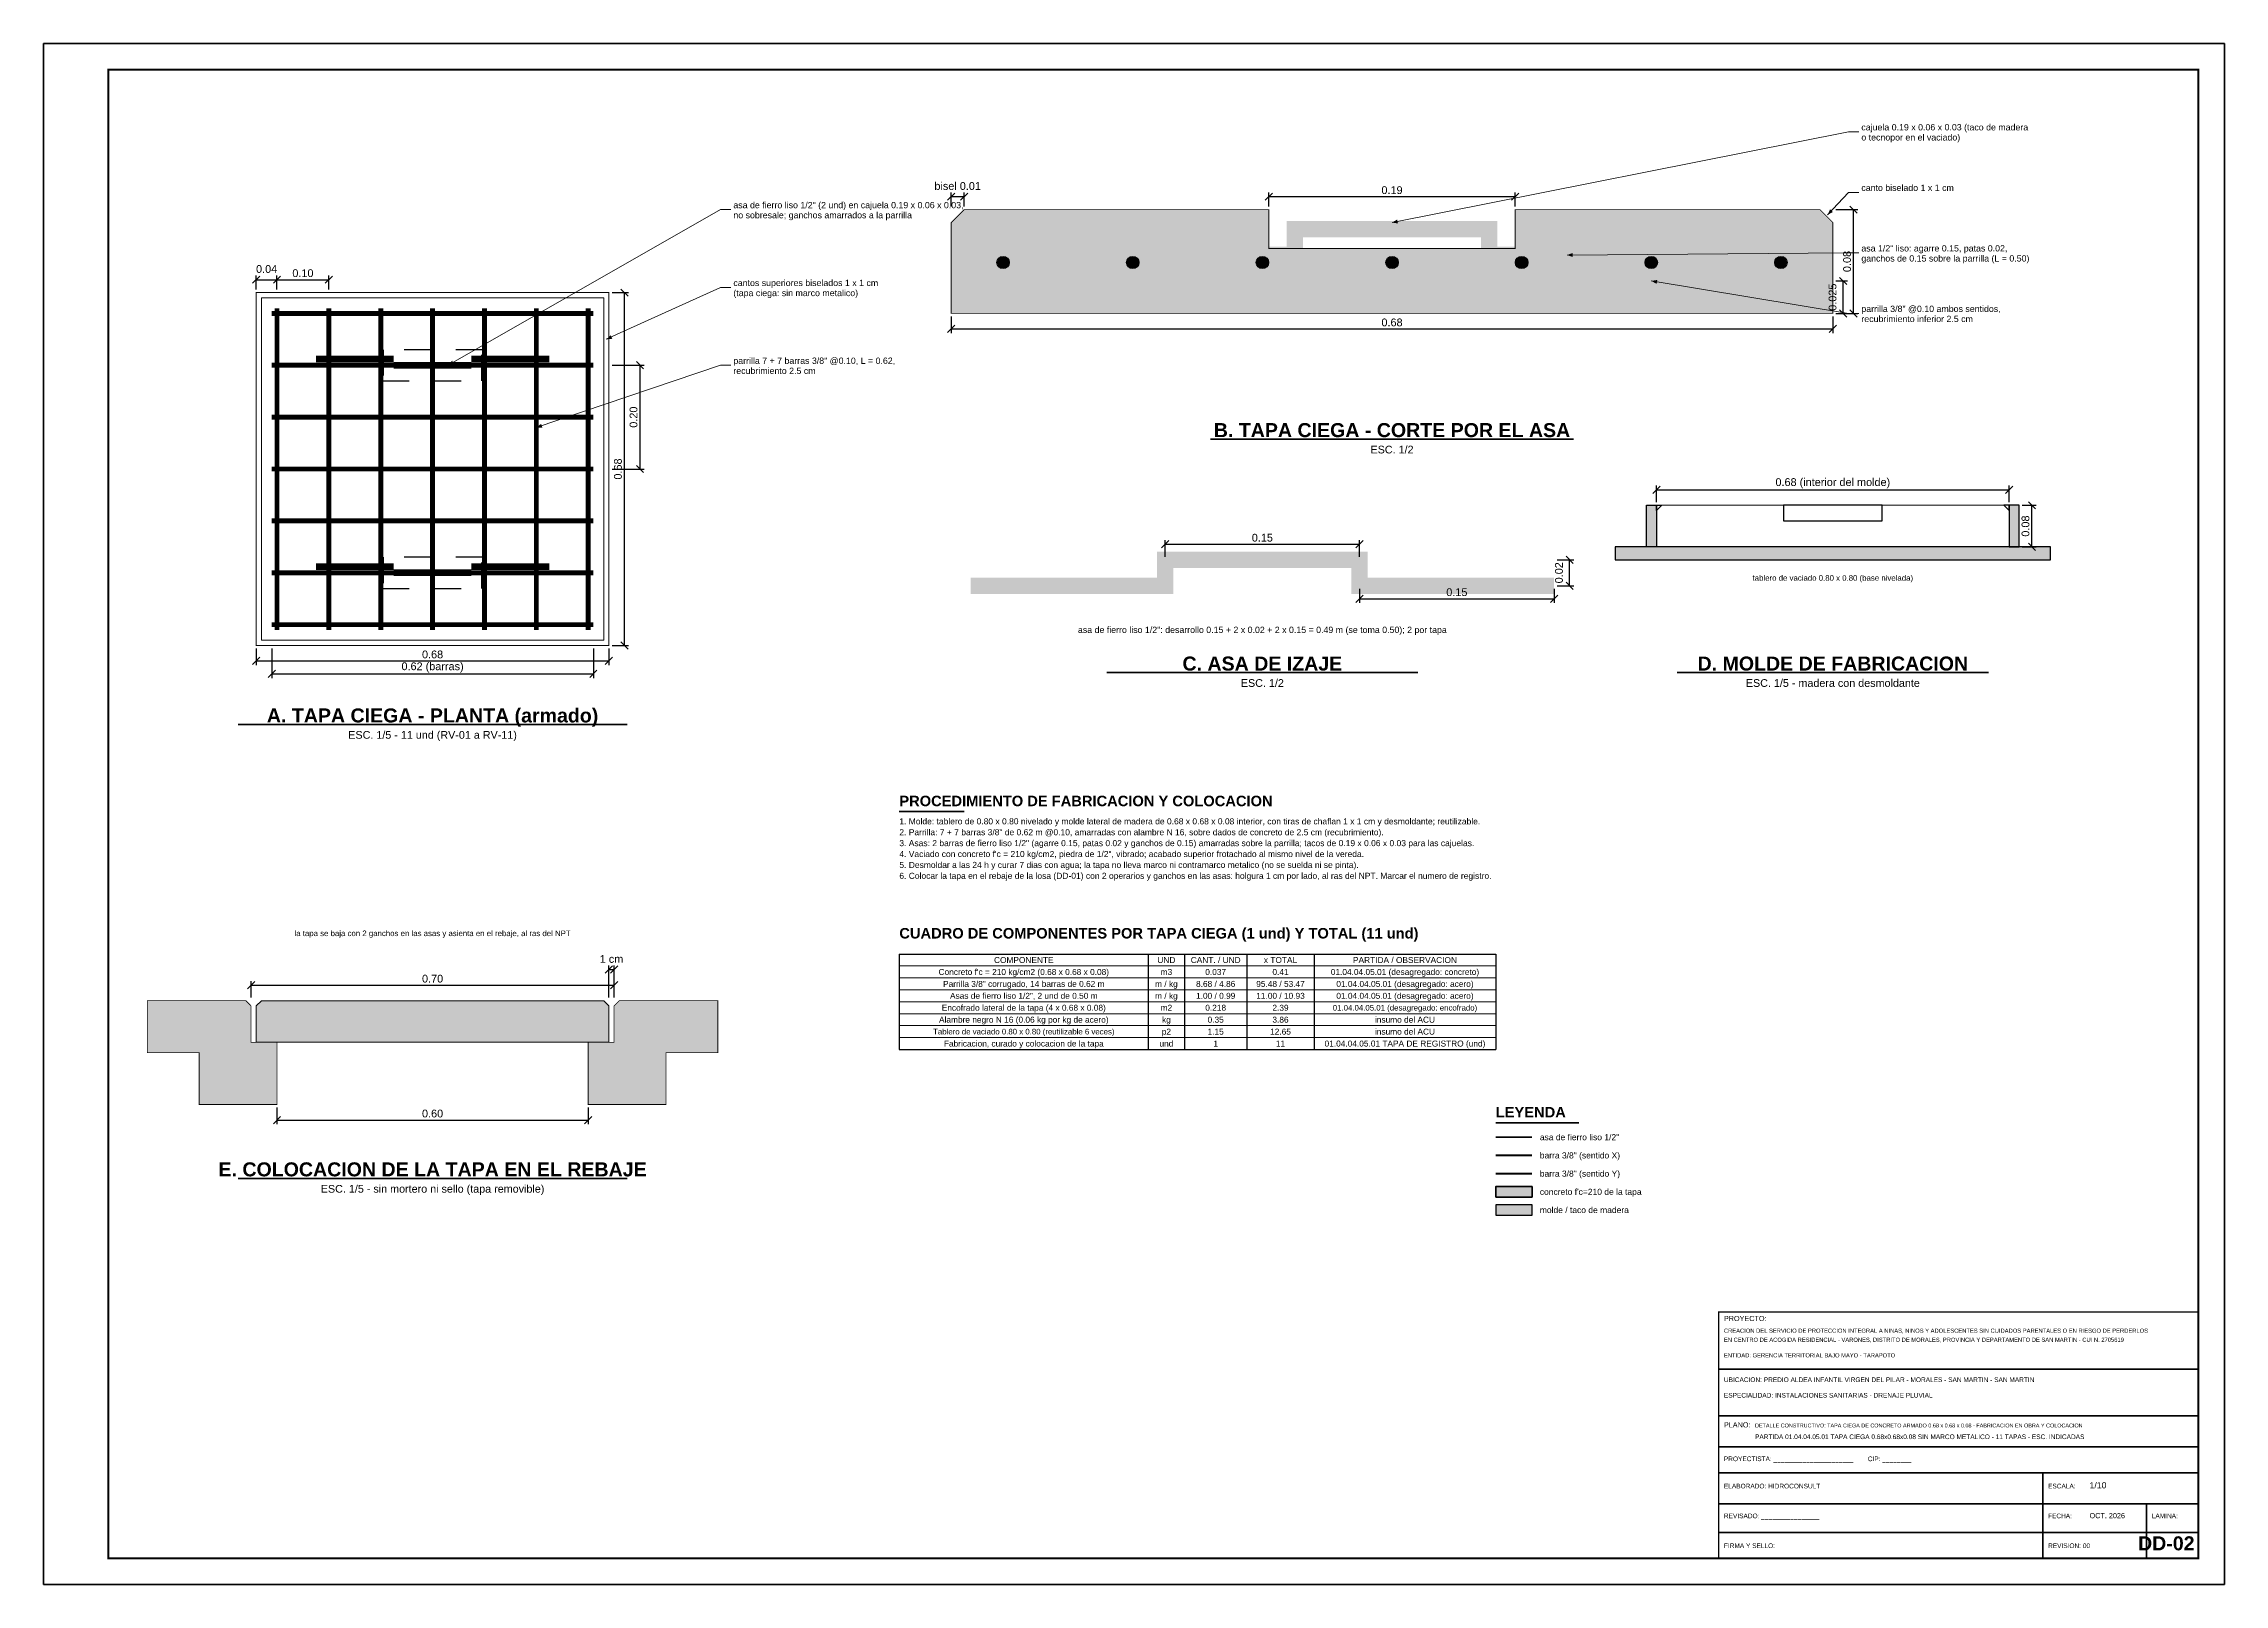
# Model space of a CAD drawing. Header units: metres. Extents: x 349122 to 349453, y 9281252 to 9281971.
# Drawn here: x 349172 to 349180.41, y 9281251.79 to 9281257.73 of the extents above; entities that cross this region are included whole.
import ezdxf
from ezdxf.enums import TextEntityAlignment as Align

# ---------------------------------------------------------------- set-up
doc = ezdxf.new("R2010")
doc.units = ezdxf.units.M
doc.header["$LTSCALE"] = 0.25
doc.linetypes.add('HIDDEN', pattern=[0.375, 0.25, -0.125])
for name, color, linetype, lineweight in [('ACERO', 1, 'CONTINUOUS', 35), ('ACERO-LONG', 5, 'CONTINUOUS', 35), ('CONCRETO', 250, 'CONTINUOUS', 50), ('CONCRETO-OCULTO', 8, 'HIDDEN', 25), ('COTAS', 94, 'CONTINUOUS', 18), ('GRILLA', 9, 'CONTINUOUS', 13), ('LLAMADAS', 30, 'CONTINUOUS', 18), ('MARCO', 7, 'CONTINUOUS', 50), ('MARCO-METALICO', 32, 'CONTINUOUS', 40), ('REGISTRO-TAPA', 30, 'CONTINUOUS', 18), ('ROTULO', 7, 'CONTINUOUS', 35), ('TITULOS', 160, 'CONTINUOUS', 35)]:
    doc.layers.add(name, color=color, linetype=linetype, lineweight=lineweight)
for name, color, linetype in [('ACERO-PUNTOS', 5, 'CONTINUOUS'), ('LEYENDA', 7, 'CONTINUOUS'), ('RELLENO', 32, 'CONTINUOUS'), ('ROTULO-TEXTO', 7, 'CONTINUOUS'), ('TEXTOS', 7, 'CONTINUOUS'), ('TEXTOS-NOTAS', 7, 'CONTINUOUS')]:
    doc.layers.add(name, color=color, linetype=linetype)
doc.layers.add('CONCRETO-ACHURADO', color=8, linetype='CONTINUOUS', true_color=0xe2e2e2)
doc.styles.get("Standard").update_dxf_attribs({"font": 'arial.ttf'})
doc.styles.add('TITULOS', font='arialbd.ttf')
doc.dimstyles.new('COT-10', dxfattribs={"dimscale": 0.01, "dimtxt": 3, "dimasz": 2.2, "dimexe": 1.6, "dimexo": 1.2, "dimgap": 1, "dimtad": 1, "dimzin": 0, "dimdsep": 46, "dimtxsty": 'Standard', "dimtsz": 1.4, "dimcen": 2.5, "dimclrd": 256, "dimclre": 256, "dimclrt": 7, "dimazin": 3, "dimtfac": 1, "dimtmove": 0, "dimatfit": 3})

# ---------------------------------------------------------------- blocks, each defined once
blk = doc.blocks.new('ACERO-38')
at = {"layer": 'ACERO-PUNTOS'}
h = blk.add_hatch(color=5, dxfattribs=at)
h.dxf.hatch_style = 1
h.paths.add_polyline_path([(-0.00475, 0, 1), (0.00475, 0, 1)])
at = {"layer": 'ACERO-PUNTOS', "color": 5}
blk.add_circle((0, 0), 0.00475, dxfattribs=at)

msp = doc.modelspace()

# ---------------------------------------------------------------- hatches: boundary and pattern name
at = {"layer": 'CONCRETO-ACHURADO', "true_color": 0xe2e2e2}
h = msp.add_hatch(color=7, dxfattribs=at)
h.dxf.hatch_style = 1
h.paths.add_polyline_path([(349175.5, 9281256.69), (349178.9, 9281256.69), (349178.9, 9281257.04), (349178.85, 9281257.09), (349177.675, 9281257.09), (349177.675, 9281256.94), (349176.725, 9281256.94), (349176.725, 9281257.09), (349175.55, 9281257.09), (349175.5, 9281257.04)])
h = msp.add_hatch(color=7, dxfattribs=at)
h.dxf.hatch_style = 1
h.paths.add_polyline_path([(349172.78, 9281254.04), (349172.4, 9281254.04), (349172.4, 9281253.84), (349172.6, 9281253.84), (349172.6, 9281253.64), (349172.9, 9281253.64), (349172.9, 9281253.88), (349172.8, 9281253.88), (349172.8, 9281254.02)])
h = msp.add_hatch(color=7, dxfattribs=at)
h.dxf.hatch_style = 1
h.paths.add_polyline_path([(349172.82, 9281253.88), (349174.18, 9281253.88), (349174.18, 9281254.02), (349174.16, 9281254.04), (349172.84, 9281254.04), (349172.82, 9281254.02)])
h = msp.add_hatch(color=7, dxfattribs=at)
h.dxf.hatch_style = 1
h.paths.add_polyline_path([(349174.22, 9281254.04), (349174.6, 9281254.04), (349174.6, 9281253.84), (349174.4, 9281253.84), (349174.4, 9281253.64), (349174.1, 9281253.64), (349174.1, 9281253.88), (349174.2, 9281253.88), (349174.2, 9281254.02)])
h = msp.add_hatch(color=7, dxfattribs=at)
h.dxf.hatch_style = 1
h.paths.add_polyline_path([(349177.6, 9281253.2834), (349177.74, 9281253.2834), (349177.74, 9281253.3234), (349177.6, 9281253.3234)])
at = {"layer": 'RELLENO'}
h = msp.add_hatch(color=7, dxfattribs=at)
h.dxf.hatch_style = 1
h.paths.add_polyline_path([(349178.22, 9281255.79), (349178.182, 9281255.79), (349178.182, 9281255.95), (349178.22, 9281255.95)])
h = msp.add_hatch(color=7, dxfattribs=at)
h.dxf.hatch_style = 1
h.paths.add_polyline_path([(349179.58, 9281255.79), (349179.618, 9281255.79), (349179.618, 9281255.95), (349179.58, 9281255.95)])
h = msp.add_hatch(color=7, dxfattribs=at)
h.dxf.hatch_style = 1
h.paths.add_polyline_path([(349178.06, 9281255.74), (349179.74, 9281255.74), (349179.74, 9281255.79), (349178.06, 9281255.79)])
h = msp.add_hatch(color=7, dxfattribs=at)
h.dxf.hatch_style = 1
h.paths.add_polyline_path([(349177.6, 9281253.2132), (349177.74, 9281253.2132), (349177.74, 9281253.2532), (349177.6, 9281253.2532)])

# ---------------------------------------------------------------- linework, layer by layer
at = {"layer": 'ACERO'}
for points, const_width in [([(349172.88, 9281256.69), (349174.12, 9281256.69)], 0.019), ([(349172.88, 9281256.49), (349174.12, 9281256.49)], 0.019), ([(349172.88, 9281256.29), (349174.12, 9281256.29)], 0.019), ([(349172.88, 9281256.09), (349174.12, 9281256.09)], 0.019), ([(349172.88, 9281255.89), (349174.12, 9281255.89)], 0.019), ([(349172.88, 9281255.69), (349174.12, 9281255.69)], 0.019), ([(349172.88, 9281255.49), (349174.12, 9281255.49)], 0.019), ([(349177.6, 9281253.4438), (349177.74, 9281253.4438)], 0.007)]:
    msp.add_lwpolyline(points, dxfattribs=dict(at, const_width=const_width))
at = {"layer": 'ACERO-LONG'}
for points, const_width in [([(349175.65, 9281256.815), (349178.75, 9281256.815)], 0.0475), ([(349172.9, 9281255.47), (349172.9, 9281256.71)], 0.019), ([(349173.1, 9281255.47), (349173.1, 9281256.71)], 0.019), ([(349173.3, 9281255.47), (349173.3, 9281256.71)], 0.019), ([(349173.5, 9281255.47), (349173.5, 9281256.71)], 0.019), ([(349173.7, 9281255.47), (349173.7, 9281256.71)], 0.019), ([(349173.9, 9281255.47), (349173.9, 9281256.71)], 0.019), ([(349174.1, 9281255.47), (349174.1, 9281256.71)], 0.019), ([(349177.6, 9281253.3736), (349177.74, 9281253.3736)], 0.007)]:
    msp.add_lwpolyline(points, dxfattribs=dict(at, const_width=const_width))
at = {"layer": 'CONCRETO', "const_width": 0.003}
for points in [[(349172.78, 9281254.04), (349172.4, 9281254.04), (349172.4, 9281253.84), (349172.6, 9281253.84), (349172.6, 9281253.64), (349172.9, 9281253.64), (349172.9, 9281253.88), (349172.8, 9281253.88), (349172.8, 9281254.02)], [(349174.22, 9281254.04), (349174.6, 9281254.04), (349174.6, 9281253.84), (349174.4, 9281253.84), (349174.4, 9281253.64), (349174.1, 9281253.64), (349174.1, 9281253.88), (349174.2, 9281253.88), (349174.2, 9281254.02)]]:
    msp.add_lwpolyline(points, close=True, dxfattribs=at)
at = {"layer": 'CONCRETO'}
msp.add_lwpolyline([(349177.6, 9281253.2834), (349177.74, 9281253.2834), (349177.74, 9281253.3234), (349177.6, 9281253.3234)], close=True, dxfattribs=at)
at = {"layer": 'CONCRETO-OCULTO', "const_width": 0.0254}
for points in [[(349173.05, 9281256.514), (349173.35, 9281256.514)], [(349173.65, 9281256.514), (349173.95, 9281256.514)], [(349173.05, 9281255.714), (349173.35, 9281255.714)], [(349173.65, 9281255.714), (349173.95, 9281255.714)]]:
    msp.add_lwpolyline(points, dxfattribs=at)
at = {"layer": 'CONCRETO-OCULTO'}
for points in [[(349173.31, 9281256.43), (349173.69, 9281256.43), (349173.69, 9281256.55), (349173.31, 9281256.55)], [(349173.31, 9281255.63), (349173.69, 9281255.63), (349173.69, 9281255.75), (349173.31, 9281255.75)]]:
    msp.add_lwpolyline(points, close=True, dxfattribs=at)
at = {"layer": 'GRILLA'}
for p, q in [((349175.3, 9281254.174), (349177.6, 9281254.174)), ((349175.3, 9281254.128), (349177.6, 9281254.128)), ((349175.3, 9281254.082), (349177.6, 9281254.082)), ((349175.3, 9281254.036), (349177.6, 9281254.036)), ((349175.3, 9281253.99), (349177.6, 9281253.99)), ((349175.3, 9281253.944), (349177.6, 9281253.944)), ((349175.3, 9281253.898), (349177.6, 9281253.898))]:
    msp.add_line(p, q, dxfattribs=at)
at = {"layer": 'LLAMADAS'}
for p, q in [((349178.96, 9281257.39), (349177.2, 9281257.04)), ((349179, 9281257.39), (349178.96, 9281257.39)), ((349174.61, 9281257.09), (349173.56, 9281256.49)), ((349174.65, 9281257.09), (349174.61, 9281257.09)), ((349178.96, 9281257.1567), (349178.88, 9281257.07)), ((349179, 9281257.1567), (349178.96, 9281257.1567)), ((349178.96, 9281256.9233), (349177.875, 9281256.915)), ((349179, 9281256.9233), (349178.96, 9281256.9233)), ((349174.61, 9281256.79), (349174.17, 9281256.59)), ((349174.65, 9281256.79), (349174.61, 9281256.79)), ((349178.96, 9281256.69), (349178.2, 9281256.815)), ((349179, 9281256.69), (349178.96, 9281256.69)), ((349174.61, 9281256.49), (349173.9, 9281256.25)), ((349174.65, 9281256.49), (349174.61, 9281256.49))]:
    msp.add_line(p, q, dxfattribs=at)
for points in [[(349178.88, 9281257.07), (349178.9006, 9281257.0809), (349178.8893, 9281257.0914)], [(349177.2, 9281257.04), (349177.2231, 9281257.0367), (349177.2201, 9281257.0518)], [(349177.875, 9281256.915), (349177.8971, 9281256.9075), (349177.8969, 9281256.9229)], [(349178.2, 9281256.815), (349178.2205, 9281256.8038), (349178.223, 9281256.819)], [(349174.17, 9281256.59), (349174.1932, 9281256.5921), (349174.1868, 9281256.6061)], [(349173.56, 9281256.49), (349173.5829, 9281256.4942), (349173.5753, 9281256.5076)], [(349173.9, 9281256.25), (349173.9233, 9281256.2498), (349173.9184, 9281256.2643)]]:
    msp.add_solid(points, dxfattribs=at)
at = {"layer": 'MARCO'}
msp.add_lwpolyline([(349172, 9281251.79), (349180.41, 9281251.79), (349180.41, 9281257.73), (349172, 9281257.73)], close=True, dxfattribs=at)
at = {"layer": 'MARCO', "const_width": 0.008}
msp.add_lwpolyline([(349172.25, 9281251.89), (349180.31, 9281251.89), (349180.31, 9281257.63), (349172.25, 9281257.63)], close=True, dxfattribs=at)
at = {"layer": 'MARCO-METALICO'}
for points, const_width in [([(349176.075, 9281256.915), (349176.825, 9281256.915), (349176.825, 9281257.015), (349177.575, 9281257.015), (349177.575, 9281256.915), (349178.325, 9281256.915)], 0.0635), ([(349173.35, 9281256.49), (349173.65, 9281256.49)], 0.0254), ([(349175.575, 9281255.64), (349176.325, 9281255.64), (349176.325, 9281255.74), (349177.075, 9281255.74), (349177.075, 9281255.64), (349177.825, 9281255.64)], 0.0635), ([(349173.35, 9281255.69), (349173.65, 9281255.69)], 0.0254), ([(349177.6, 9281253.514), (349177.74, 9281253.514)], 0.007)]:
    msp.add_lwpolyline(points, dxfattribs=dict(at, const_width=const_width))
at = {"layer": 'REGISTRO-TAPA'}
for points, const_width in [([(349175.5, 9281256.69), (349178.9, 9281256.69), (349178.9, 9281257.04), (349178.85, 9281257.09), (349177.675, 9281257.09), (349177.675, 9281256.94), (349176.725, 9281256.94), (349176.725, 9281257.09), (349175.55, 9281257.09), (349175.5, 9281257.04)], 0.003), ([(349172.82, 9281255.41), (349174.18, 9281255.41), (349174.18, 9281256.77), (349172.82, 9281256.77)], 0.004)]:
    msp.add_lwpolyline(points, close=True, dxfattribs=dict(at, const_width=const_width))
for points in [[(349172.84, 9281255.43), (349174.16, 9281255.43), (349174.16, 9281256.75), (349172.84, 9281256.75)], [(349178.22, 9281255.79), (349179.58, 9281255.79), (349179.58, 9281255.95), (349178.22, 9281255.95)], [(349172.82, 9281253.88), (349174.18, 9281253.88), (349174.18, 9281254.02), (349174.16, 9281254.04), (349172.84, 9281254.04), (349172.82, 9281254.02)]]:
    msp.add_lwpolyline(points, close=True, dxfattribs=at)
at = {"layer": 'RELLENO'}
for points in [[(349178.22, 9281255.79), (349178.182, 9281255.79), (349178.182, 9281255.95), (349178.22, 9281255.95)], [(349178.22, 9281255.95), (349178.24, 9281255.95), (349178.22, 9281255.93)], [(349178.71, 9281255.89), (349179.09, 9281255.89), (349179.09, 9281255.95), (349178.71, 9281255.95)], [(349179.58, 9281255.95), (349179.56, 9281255.95), (349179.58, 9281255.93)], [(349179.58, 9281255.79), (349179.618, 9281255.79), (349179.618, 9281255.95), (349179.58, 9281255.95)], [(349178.06, 9281255.74), (349179.74, 9281255.74), (349179.74, 9281255.79), (349178.06, 9281255.79)], [(349177.6, 9281253.2132), (349177.74, 9281253.2132), (349177.74, 9281253.2532), (349177.6, 9281253.2532)]]:
    msp.add_lwpolyline(points, close=True, dxfattribs=at)
at = {"layer": 'ROTULO'}
for p, q in [((349178.46, 9281252.62), (349180.31, 9281252.62)), ((349178.46, 9281252.44), (349180.31, 9281252.44)), ((349178.46, 9281252.32), (349180.31, 9281252.32)), ((349178.46, 9281252.22), (349180.31, 9281252.22)), ((349179.71, 9281252.22), (349179.71, 9281251.89)), ((349178.46, 9281252.1), (349180.31, 9281252.1)), ((349180.11, 9281252.1), (349180.11, 9281251.89)), ((349178.46, 9281251.99), (349180.31, 9281251.99))]:
    msp.add_line(p, q, dxfattribs=at)
at = {"layer": 'ROTULO', "const_width": 0.005}
msp.add_lwpolyline([(349178.46, 9281251.89), (349180.31, 9281251.89), (349180.31, 9281252.84), (349178.46, 9281252.84)], close=True, dxfattribs=at)
at = {"layer": 'TEXTOS'}
for p, q in [((349175.3, 9281254.22), (349177.6, 9281254.22)), ((349175.3, 9281254.22), (349175.3, 9281253.852)), ((349176.26, 9281254.22), (349176.26, 9281253.852)), ((349176.4, 9281254.22), (349176.4, 9281253.852)), ((349176.64, 9281254.22), (349176.64, 9281253.852)), ((349176.9, 9281254.22), (349176.9, 9281253.852)), ((349177.6, 9281254.22), (349177.6, 9281253.852)), ((349175.3, 9281253.852), (349177.6, 9281253.852))]:
    msp.add_line(p, q, dxfattribs=at)
at = {"layer": 'TITULOS'}
for p, q in [((349176.5, 9281256.205), (349177.9, 9281256.205)), ((349176.1, 9281255.305), (349177.3, 9281255.305)), ((349178.3, 9281255.305), (349179.5, 9281255.305)), ((349172.75, 9281255.105), (349174.25, 9281255.105)), ((349175.3, 9281254.77), (349175.55, 9281254.77)), ((349177.6, 9281253.57), (349177.92, 9281253.57)), ((349172.75, 9281253.355), (349174.25, 9281253.355))]:
    msp.add_line(p, q, dxfattribs=at)

# ---------------------------------------------------------------- block references
at = {"xscale": 5, "yscale": 5}
for p in [(349175.7, 9281256.8862), (349176.2, 9281256.8862), (349176.7, 9281256.8862), (349177.2, 9281256.8862), (349177.7, 9281256.8862), (349178.2, 9281256.8862), (349178.7, 9281256.8862)]:
    msp.add_blockref('ACERO-38', p, dxfattribs=at)

# ---------------------------------------------------------------- texts
at = {"layer": 'LEYENDA'}
for s, p in [('asa de fierro liso 1/2"', (349177.77, 9281253.514)), ('barra 3/8" (sentido X)', (349177.77, 9281253.4438)), ('barra 3/8" (sentido Y)', (349177.77, 9281253.3736)), ("concreto f'c=210 de la tapa", (349177.77, 9281253.3034)), ('molde / taco de madera', (349177.77, 9281253.2332))]:
    msp.add_text(s, height=0.0234, dxfattribs=at).set_placement(p, align=Align.MIDDLE_LEFT)
at = {"layer": 'ROTULO-TEXTO'}
for s, height, p in [('PROYECTO:', 0.02, (349178.48, 9281252.805)), ('CREACION DEL SERVICIO DE PROTECCION INTEGRAL A NINAS, NINOS Y ADOLESCENTES SIN CUIDADOS PARENTALES O EN RIESGO DE PERDERLOS', 0.016, (349178.48, 9281252.76)), ('EN CENTRO DE ACOGIDA RESIDENCIAL - VARONES, DISTRITO DE MORALES, PROVINCIA Y DEPARTAMENTO DE SAN MARTIN - CUI N. 2705619', 0.016, (349178.48, 9281252.725)), ('ENTIDAD: GERENCIA TERRITORIAL BAJO MAYO - TARAPOTO', 0.016, (349178.48, 9281252.665)), ('UBICACION: PREDIO ALDEA INFANTIL VIRGEN DEL PILAR - MORALES - SAN MARTIN - SAN MARTIN', 0.018, (349178.48, 9281252.57)), ('ESPECIALIDAD: INSTALACIONES SANITARIAS - DRENAJE PLUVIAL', 0.018, (349178.48, 9281252.51)), ('PLANO:', 0.02, (349178.48, 9281252.395)), ('DETALLE CONSTRUCTIVO: TAPA CIEGA DE CONCRETO ARMADO 0.68 x 0.68 x 0.08 - FABRICACION EN OBRA Y COLOCACION', 0.015, (349178.6, 9281252.395)), ('PARTIDA 01.04.04.05.01 TAPA CIEGA 0.68x0.68x0.08 SIN MARCO METALICO - 11 TAPAS - ESC. INDICADAS', 0.018, (349178.6, 9281252.35)), ('PROYECTISTA: ______________________        CIP: ________', 0.018, (349178.48, 9281252.265)), ('ELABORADO: HIDROCONSULT', 0.018, (349178.48, 9281252.16)), ('ESCALA:', 0.018, (349179.73, 9281252.16)), ('1/10', 0.024, (349179.89, 9281252.16)), ('REVISADO: ________________', 0.018, (349178.48, 9281252.045)), ('FECHA:', 0.018, (349179.73, 9281252.045)), ('OCT. 2026', 0.02, (349179.89, 9281252.045)), ('LAMINA:', 0.018, (349180.13, 9281252.045)), ('FIRMA Y SELLO:', 0.018, (349178.48, 9281251.93)), ('REVISION: 00', 0.018, (349179.73, 9281251.93))]:
    msp.add_text(s, height=height, dxfattribs=at).set_placement(p)
at = {"layer": 'TEXTOS'}
for s, p in [('cajuela 0.19 x 0.06 x 0.03 (taco de madera', (349179.01, 9281257.3954)), ('o tecnopor en el vaciado)', (349179.01, 9281257.3565)), ('canto biselado 1 x 1 cm', (349179.01, 9281257.1621)), ('asa de fierro liso 1/2" (2 und) en cajuela 0.19 x 0.06 x 0.03,', (349174.66, 9281257.0954)), ('no sobresale; ganchos amarrados a la parrilla', (349174.66, 9281257.0565)), ('asa 1/2" liso: agarre 0.15, patas 0.02,', (349179.01, 9281256.9287)), ('ganchos de 0.15 sobre la parrilla (L = 0.50)', (349179.01, 9281256.8899)), ('cantos superiores biselados 1 x 1 cm', (349174.66, 9281256.7954)), ('(tapa ciega: sin marco metalico)', (349174.66, 9281256.7565)), ('parrilla 3/8" @0.10 ambos sentidos,', (349179.01, 9281256.6954)), ('recubrimiento inferior 2.5 cm', (349179.01, 9281256.6565)), ('parrilla 7 + 7 barras 3/8" @0.10, L = 0.62,', (349174.66, 9281256.4954)), ('recubrimiento 2.5 cm', (349174.66, 9281256.4565))]:
    msp.add_text(s, height=0.0243, dxfattribs=at).set_placement(p)
for s, height, p in [('ESC. 1/2', 0.0297, (349177.2, 9281256.165)), ('tablero de vaciado 0.80 x 0.80 (base nivelada)', 0.0216, (349178.9, 9281255.67)), ('asa de fierro liso 1/2": desarrollo 0.15 + 2 x 0.02 + 2 x 0.15 = 0.49 m (se toma 0.50); 2 por tapa', 0.0243, (349176.7, 9281255.47)), ('ESC. 1/2', 0.0297, (349176.7, 9281255.265)), ('ESC. 1/5 - madera con desmoldante', 0.0297, (349178.9, 9281255.265)), ('ESC. 1/5 - 11 und (RV-01 a RV-11)', 0.0297, (349173.5, 9281255.065)), ('la tapa se baja con 2 ganchos en las asas y asienta en el rebaje, al ras del NPT', 0.0216, (349173.5, 9281254.3)), ("Concreto f'c = 210 kg/cm2 (0.68 x 0.68 x 0.08)", 0.02295, (349175.78, 9281254.151)), ('COMPONENTE', 0.02295, (349175.78, 9281254.197)), ('UND', 0.02295, (349176.33, 9281254.197)), ('m3', 0.02295, (349176.33, 9281254.151)), ('CANT. / UND', 0.02295, (349176.52, 9281254.197)), ('0.037', 0.02295, (349176.52, 9281254.151)), ('x TOTAL', 0.02295, (349176.77, 9281254.197)), ('0.41', 0.02295, (349176.77, 9281254.151)), ('01.04.04.05.01 (desagregado: concreto)', 0.02295, (349177.25, 9281254.151)), ('PARTIDA / OBSERVACION', 0.02295, (349177.25, 9281254.197)), ('Parrilla 3/8" corrugado, 14 barras de 0.62 m', 0.02295, (349175.78, 9281254.105)), ('Asas de fierro liso 1/2", 2 und de 0.50 m', 0.02295, (349175.78, 9281254.059)), ('m / kg', 0.02295, (349176.33, 9281254.105)), ('m / kg', 0.02295, (349176.33, 9281254.059)), ('8.68 / 4.86', 0.02295, (349176.52, 9281254.105)), ('1.00 / 0.99', 0.02295, (349176.52, 9281254.059)), ('95.48 / 53.47', 0.02295, (349176.77, 9281254.105)), ('11.00 / 10.93', 0.02295, (349176.77, 9281254.059)), ('01.04.04.05.01 (desagregado: acero)', 0.02295, (349177.25, 9281254.105)), ('01.04.04.05.01 (desagregado: acero)', 0.02295, (349177.25, 9281254.059)), ('Alambre negro N 16 (0.06 kg por kg de acero)', 0.02295, (349175.78, 9281253.967)), ('Encofrado lateral de la tapa (4 x 0.68 x 0.08)', 0.02295, (349175.78, 9281254.013)), ('m2', 0.02295, (349176.33, 9281254.013)), ('kg', 0.02295, (349176.33, 9281253.967)), ('0.218', 0.02295, (349176.52, 9281254.013)), ('0.35', 0.02295, (349176.52, 9281253.967)), ('3.86', 0.02295, (349176.77, 9281253.967)), ('2.39', 0.02295, (349176.77, 9281254.013)), ('01.04.04.05.01 (desagregado: encofrado)', 0.0216, (349177.25, 9281254.013)), ('insumo del ACU', 0.02295, (349177.25, 9281253.967)), ('Tablero de vaciado 0.80 x 0.80 (reutilizable 6 veces)', 0.0216, (349175.78, 9281253.921)), ('Fabricacion, curado y colocacion de la tapa', 0.02295, (349175.78, 9281253.875)), ('und', 0.02295, (349176.33, 9281253.875)), ('p2', 0.02295, (349176.33, 9281253.921)), ('1.15', 0.02295, (349176.52, 9281253.921)), ('1', 0.0229, (349176.52, 9281253.875)), ('12.65', 0.02295, (349176.77, 9281253.921)), ('11', 0.02295, (349176.77, 9281253.875)), ('01.04.04.05.01 TAPA DE REGISTRO (und)', 0.02295, (349177.25, 9281253.875)), ('insumo del ACU', 0.02295, (349177.25, 9281253.921)), ('ESC. 1/5 - sin mortero ni sello (tapa removible)', 0.0297, (349173.5, 9281253.315))]:
    msp.add_text(s, height=height, dxfattribs=at).set_placement(p, align=Align.MIDDLE_CENTER)
at = {"layer": 'TEXTOS-NOTAS'}
for s, p in [('1. Molde: tablero de 0.80 x 0.80 nivelado y molde lateral de madera de 0.68 x 0.68 x 0.08 interior, con tiras de chaflan 1 x 1 cm y desmoldante; reutilizable.', (349175.3, 9281254.72)), ('3. Asas: 2 barras de fierro liso 1/2" (agarre 0.15, patas 0.02 y ganchos de 0.15) amarradas sobre la parrilla; tacos de 0.19 x 0.06 x 0.03 para las cajuelas.', (349175.3, 9281254.636)), ('2. Parrilla: 7 + 7 barras 3/8" de 0.62 m @0.10, amarradas con alambre N 16, sobre dados de concreto de 2.5 cm (recubrimiento).', (349175.3, 9281254.678)), ('4. Vaciado con concreto f\'c = 210 kg/cm2, piedra de 1/2", vibrado; acabado superior frotachado al mismo nivel de la vereda.', (349175.3, 9281254.594)), ('5. Desmoldar a las 24 h y curar 7 dias con agua; la tapa no lleva marco ni contramarco metalico (no se suelda ni se pinta).', (349175.3, 9281254.552)), ('6. Colocar la tapa en el rebaje de la losa (DD-01) con 2 operarios y ganchos en las asas: holgura 1 cm por lado, al ras del NPT. Marcar el numero de registro.', (349175.3, 9281254.51))]:
    msp.add_text(s, height=0.0234, dxfattribs=at).set_placement(p)
at = {"layer": 'TITULOS', "style": 'TITULOS'}
for s, p in [('B. TAPA CIEGA - CORTE POR EL ASA', (349177.2, 9281256.24)), ('C. ASA DE IZAJE', (349176.7, 9281255.34)), ('D. MOLDE DE FABRICACION', (349178.9, 9281255.34)), ('A. TAPA CIEGA - PLANTA (armado)', (349173.5, 9281255.14)), ('E. COLOCACION DE LA TAPA EN EL REBAJE', (349173.5, 9281253.39))]:
    msp.add_text(s, height=0.054, dxfattribs=at).set_placement(p, align=Align.MIDDLE_CENTER)
for s, p in [('PROCEDIMIENTO DE FABRICACION Y COLOCACION', (349175.3, 9281254.79)), ('CUADRO DE COMPONENTES POR TAPA CIEGA (1 und) Y TOTAL (11 und)', (349175.3, 9281254.28)), ('LEYENDA', (349177.6, 9281253.59))]:
    msp.add_text(s, height=0.0405, dxfattribs=at).set_placement(p)
msp.add_text('DD-02', height=0.054, dxfattribs=at).set_placement((349180.295, 9281251.905), align=Align.BOTTOM_RIGHT)

# ---------------------------------------------------------------- dimensions: what is measured, and where the dimension line sits
at = {"layer": 'COTAS'}
for base, p1, p2, text in [((349175.5, 9281257.14), (349175.5, 9281257.09), (349175.55, 9281257.09), 'bisel 0.01'), ((349176.725, 9281257.14), (349176.725, 9281257.09), (349177.675, 9281257.09), '0.19'), ((349172.82, 9281256.82), (349172.82, 9281256.77), (349172.9, 9281256.77), '0.04'), ((349172.9, 9281256.82), (349172.9, 9281256.77), (349173.1, 9281256.77), '0.10'), ((349175.5, 9281256.63), (349175.5, 9281256.69), (349178.9, 9281256.69), '0.68'), ((349178.22, 9281256.01), (349178.22, 9281255.95), (349179.58, 9281255.95), '0.68 (interior del molde)'), ((349176.325, 9281255.8), (349176.325, 9281255.74), (349177.075, 9281255.74), '0.15'), ((349177.075, 9281255.59), (349177.075, 9281255.64), (349177.825, 9281255.64), '0.15'), ((349172.82, 9281255.35), (349172.82, 9281255.41), (349174.18, 9281255.41), '0.68'), ((349172.88, 9281255.3), (349172.88, 9281255.41), (349174.12, 9281255.41), '0.62 (barras)'), ((349174.18, 9281254.16), (349174.18, 9281254.04), (349174.2, 9281254.04), '1 cm'), ((349172.8, 9281254.1), (349172.8, 9281254.04), (349174.2, 9281254.04), '0.70'), ((349172.9, 9281253.58), (349172.9, 9281253.64), (349174.1, 9281253.64), '0.60')]:
    msp.add_linear_dim(base=base, p1=p1, p2=p2, text=text, dimstyle='COT-10', dxfattribs=at).render()
for base, p1, p2, text in [((349178.98, 9281256.69), (349178.9, 9281256.69), (349178.9, 9281257.09), '0.08'), ((349178.94, 9281256.69), (349178.9, 9281256.69), (349178.9, 9281256.815), '0.025'), ((349174.24, 9281255.41), (349174.18, 9281255.41), (349174.18, 9281256.77), '0.68'), ((349174.3, 9281256.09), (349174.18, 9281256.09), (349174.18, 9281256.49), '0.20'), ((349179.668, 9281255.79), (349179.618, 9281255.79), (349179.618, 9281255.95), '0.08'), ((349177.885, 9281255.64), (349177.825, 9281255.64), (349177.825, 9281255.74), '0.02')]:
    msp.add_linear_dim(base=base, p1=p1, p2=p2, angle=90, text=text, dimstyle='COT-10', dxfattribs=at).render()

doc.saveas('drawing.dxf')
